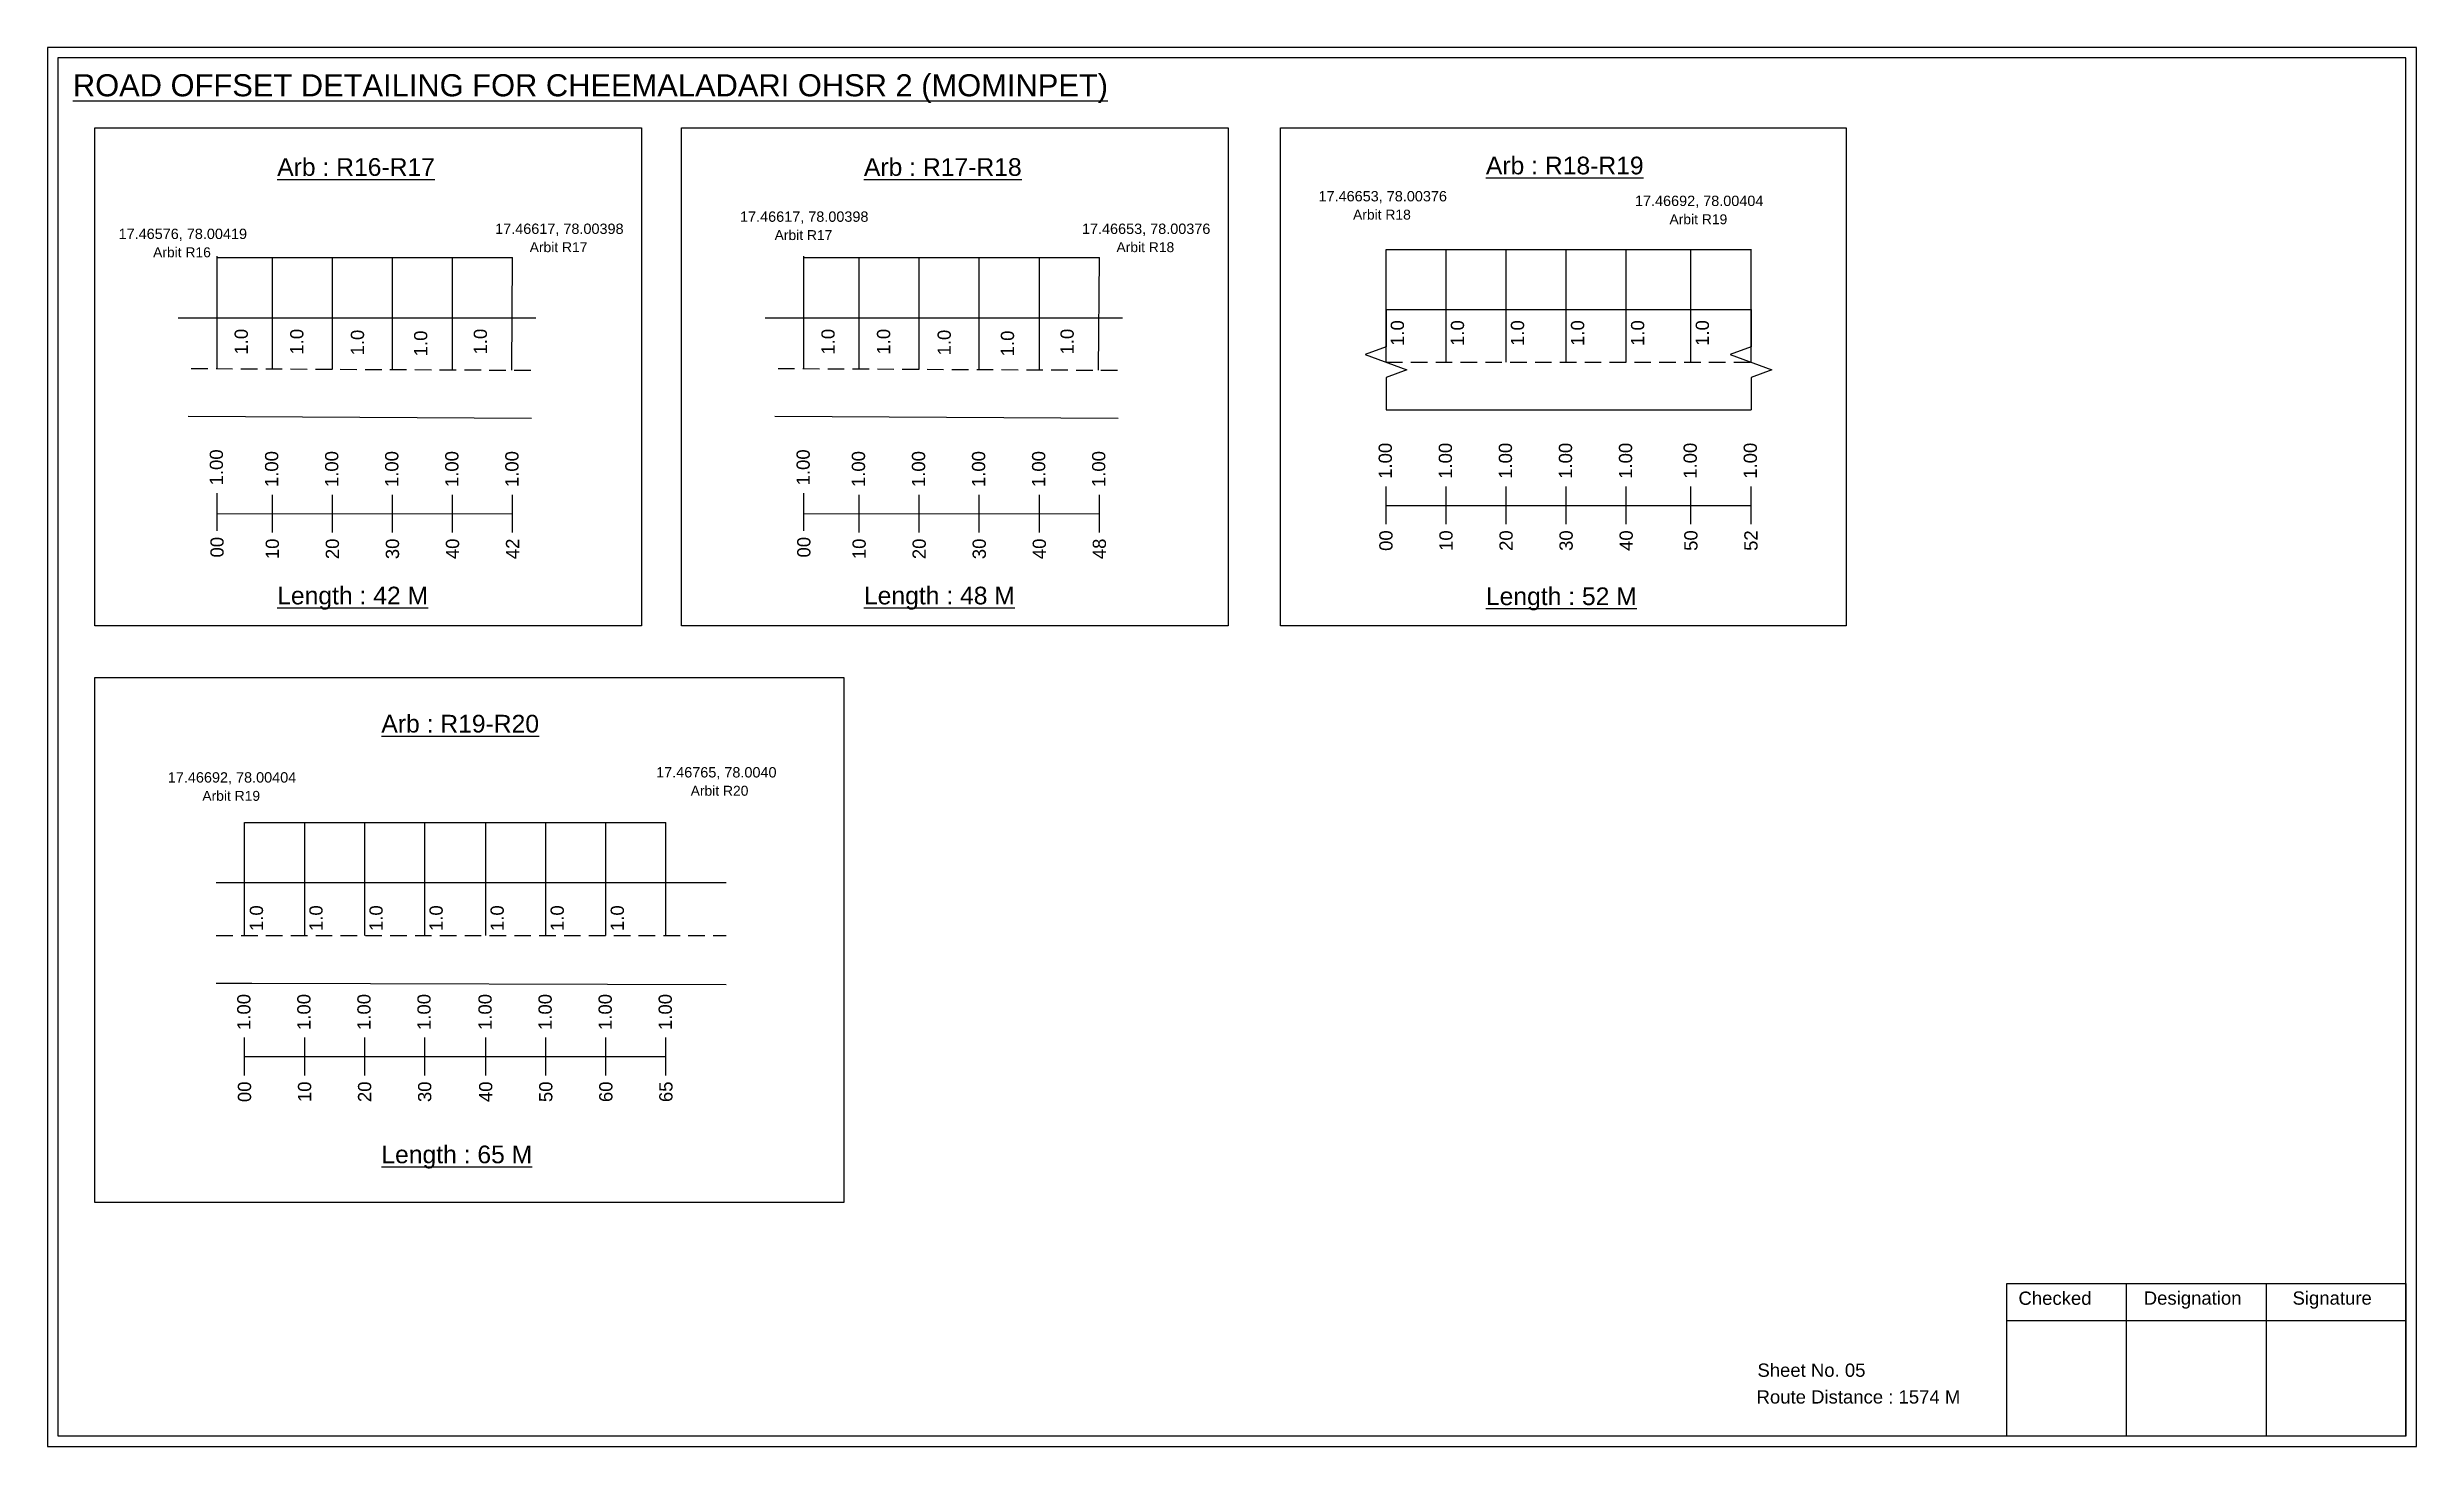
# Model space of a CAD drawing. Header units: inches. Extents: x 3067 to 7161, y 369 to 3169.
# Drawn here: x 5962 to 6498, y 369 to 685 of the extents above; entities that cross this region are included whole.
import ezdxf

# ---------------------------------------------------------------- set-up
doc = ezdxf.new("R2010")
doc.units = ezdxf.units.IN
doc.header["$MEASUREMENT"] = 0
doc.linetypes.add('DASHED2', pattern=[0.375, 0.25, -0.125])
doc.layers.add('PDF_Geometry', color=7, linetype='Continuous')
doc.layers.add('PDF_Text', color=5, linetype='Continuous')
doc.styles.add('PDF Arial', font='arial.ttf')
doc.styles.get("Standard").update_dxf_attribs({"font": 'arial.ttf'})

msp = doc.modelspace()

# ---------------------------------------------------------------- texts
at = {"color": 242, "true_color": 0xcd2027}
for s, height, p in [('%%UROAD OFFSET DETAILING FOR CHEEMALADARI OHSR 2 (MOMINPET)', 5, (5967.7, 674.28)), ('%%UArb : R16-R17', 4, (6013.96, 656.28)), ('%%UArb : R17-R18', 4, (6146.82, 656.28)), ('%%UArb : R18-R19', 4, (6287.65, 656.62)), ('%%ULength : 42 M', 4, (6013.96, 559.28)), ('%%ULength : 48 M', 4, (6146.82, 559.28)), ('%%ULength : 52 M', 4, (6287.65, 559.12)), ('%%UArb : R19-R20', 4, (6037.54, 530.28)), ('%%ULength : 65 M', 4, (6037.54, 432.78))]:
    msp.add_text(s, height=height, dxfattribs=at).set_placement(p)
at = {"color": 5}
for s, height, p in [('17.46653, 78.00376', 2.34, (6249.75, 650.5)), ('17.46692, 78.00404', 2.34, (6321.4, 649.45)), ('17.46576, 78.00419', 2.34, (5978.04, 641.98)), ('17.46617, 78.00398', 2.34, (6063.31, 643.13)), ('17.46617, 78.00398', 2.34, (6118.76, 645.88)), ('Arbit R17', 2.246, (6126.59, 641.75)), ('17.46653, 78.00376', 2.34, (6196.18, 643.13)), ('Arbit R18', 2.246, (6257.57, 646.38)), ('Arbit R19', 2.246, (6329.22, 645.33)), ('Arbit R16', 2.246, (5985.86, 637.85)), ('Arbit R17', 2.246, (6071.13, 639.01)), ('Arbit R18', 2.246, (6204, 639.01)), ('17.46692, 78.00404', 2.34, (5989.19, 518.95)), ('17.46765, 78.0040', 2.34, (6099.76, 520.1)), ('Arbit R19', 2.246, (5997.01, 514.82)), ('Arbit R20', 2.246, (6107.58, 515.97))]:
    msp.add_text(s, height=height, dxfattribs=at).set_placement(p)
for p in [(6269.1, 617.78), (6282.7, 617.78), (6296.3, 617.78), (6309.9, 617.78), (6323.5, 617.78), (6338.15, 617.79), (6007.31, 615.82), (6019.89, 615.82), (6033.63, 615.62), (6047.94, 615.43), (6061.46, 615.84), (6140.18, 615.82), (6152.76, 615.82), (6166.49, 615.62), (6180.81, 615.43), (6194.32, 615.84), (6010.75, 485.34), (6024.24, 485.34), (6037.84, 485.34), (6051.44, 485.34), (6065.26, 485.34), (6078.86, 485.34), (6092.46, 485.34)]:
    msp.add_text('1.0', height=3, rotation=90).set_placement(p)
at = {"color": 217, "true_color": 0x93278f}
for s, p in [('1.00', (6266.36, 587.7)), ('1.00', (6279.96, 587.7)), ('1.00', (6293.56, 587.7)), ('1.00', (6307.16, 587.7)), ('1.00', (6320.76, 587.7)), ('1.00', (6335.41, 587.71)), ('1.00', (6349.01, 587.71)), ('1.00', (6001.68, 586.21)), ('1.00', (6014.2, 585.83)), ('1.00', (6027.8, 585.83)), ('1.00', (6041.4, 585.83)), ('1.00', (6055, 585.83)), ('1.00', (6068.6, 585.83)), ('1.00', (6134.55, 586.21)), ('1.00', (6147.07, 585.83)), ('1.00', (6160.67, 585.83)), ('1.00', (6174.27, 585.83)), ('1.00', (6187.87, 585.83)), ('1.00', (6201.47, 585.83)), ('00', (6001.83, 569.89)), ('00', (6134.7, 569.89)), ('00', (6266.51, 571.38)), ('10', (6280.11, 571.38)), ('20', (6293.71, 571.38)), ('30', (6307.31, 571.38)), ('40', (6320.91, 571.38)), ('50', (6335.56, 571.39)), ('52', (6349.16, 571.39)), ('10', (6014.35, 569.51)), ('20', (6027.95, 569.51)), ('30', (6041.55, 569.51)), ('40', (6055.15, 569.51)), ('42', (6068.75, 569.51)), ('10', (6147.22, 569.51)), ('20', (6160.82, 569.51)), ('30', (6174.42, 569.51)), ('40', (6188.02, 569.51)), ('48', (6201.62, 569.51)), ('1.00', (6007.9, 462.94)), ('1.00', (6021.5, 462.94)), ('1.00', (6035.1, 462.94)), ('1.00', (6048.7, 462.94)), ('1.00', (6062.52, 462.94)), ('1.00', (6076.12, 462.94)), ('1.00', (6089.72, 462.94)), ('1.00', (6103.32, 462.94)), ('00', (6008.05, 446.62)), ('10', (6021.65, 446.62)), ('20', (6035.25, 446.62)), ('30', (6048.85, 446.62)), ('40', (6062.67, 446.62)), ('50', (6076.27, 446.62)), ('60', (6089.87, 446.62)), ('65', (6103.47, 446.62))]:
    msp.add_text(s, height=3, rotation=90, dxfattribs=at).set_placement(p)
for s, p in [('Sheet No. 05', (6349.13, 384.44)), ('Route Distance : 1574 M', (6348.94, 378.39))]:
    msp.add_text(s, height=3).set_placement(p)
at = {"layer": 'PDF_Text', "color": 7, "attachment_point": 7, "style": 'PDF Arial'}
for s, insert, char_height in [('Checked', (6408.24, 400.69), 3.001), ('Designation', (6436.61, 399.86), 3.0006), ('Signature', (6470.3, 399.86), 3.001)]:
    msp.add_mtext(s, dxfattribs=dict(at, insert=insert, char_height=char_height))

# ---------------------------------------------------------------- linework, layer by layer
at = {"color": 5}
for p, q in [((6265.03, 639.64), (6347.69, 639.64)), ((6000.35, 637.77), (6067.27, 637.77)), ((6133.22, 637.77), (6200.14, 637.77)), ((6006.58, 509.88), (6101.99, 509.88))]:
    msp.add_line(p, q, dxfattribs=at)
for p, q in [((6265.03, 614.11), (6265.03, 639.64)), ((6278.63, 614.11), (6278.63, 639.64)), ((6292.23, 614.11), (6292.23, 639.64)), ((6305.83, 614.11), (6305.83, 639.64)), ((6319.43, 614.11), (6319.43, 639.64)), ((6334.09, 614.11), (6334.09, 639.65)), ((6347.69, 614.11), (6347.69, 639.65)), ((6000.35, 612.53), (6000.35, 638.07)), ((6012.87, 612.48), (6012.87, 637.77)), ((6026.47, 612.43), (6026.47, 637.77)), ((6040.07, 612.49), (6040.07, 637.77)), ((6053.67, 612.23), (6053.67, 637.77)), ((6067.05, 612.27), (6067.27, 637.77)), ((6133.22, 612.53), (6133.22, 638.07)), ((6145.74, 612.48), (6145.74, 637.77)), ((6159.34, 612.43), (6159.34, 637.77)), ((6172.94, 612.49), (6172.94, 637.77)), ((6186.54, 612.23), (6186.54, 637.77)), ((6199.91, 612.27), (6200.14, 637.77)), ((6072.52, 624.1), (5991.57, 624.1)), ((6205.39, 624.1), (6124.44, 624.1)), ((6265.03, 625.99), (6347.69, 625.99)), ((5993.78, 601.89), (6071.51, 601.46)), ((6126.65, 601.89), (6204.37, 601.46)), ((6265.03, 603.31), (6347.69, 603.31)), ((6006.58, 484.34), (6006.58, 509.88)), ((6020.18, 484.34), (6020.18, 509.88)), ((6033.78, 484.34), (6033.78, 509.88)), ((6047.38, 484.34), (6047.38, 509.88)), ((6061.19, 484.34), (6061.19, 509.88)), ((6074.79, 484.34), (6074.79, 509.88)), ((6088.39, 484.34), (6088.39, 509.88)), ((6101.99, 484.34), (6101.99, 509.88)), ((6115.59, 496.23), (6000.17, 496.23)), ((6000.17, 473.54), (6008.22, 473.54)), ((6008.22, 473.54), (6115.59, 473.24))]:
    msp.add_line(p, q)
at = {"linetype": 'DASHED2', "ltscale": 15}
for p, q in [((5994.49, 612.68), (6072.78, 612.27)), ((6127.36, 612.68), (6205.64, 612.27)), ((6265.03, 614.11), (6347.69, 614.11)), ((6000.17, 484.34), (6115.59, 484.34))]:
    msp.add_line(p, q, dxfattribs=at)
at = {"color": 217, "true_color": 0x93278f}
for p, q in [((6265.03, 577.41), (6265.03, 585.97)), ((6278.63, 577.41), (6278.63, 585.97)), ((6292.23, 577.41), (6292.23, 585.97)), ((6305.83, 577.41), (6305.83, 585.97)), ((6319.43, 577.41), (6319.43, 585.97)), ((6334.09, 577.41), (6334.09, 585.97)), ((6347.69, 577.41), (6347.69, 585.97)), ((6000.35, 575.92), (6000.35, 584.48)), ((6000.35, 579.8), (6067.27, 579.82)), ((6012.87, 575.53), (6012.87, 584.09)), ((6026.47, 575.53), (6026.47, 584.09)), ((6040.07, 575.53), (6040.07, 584.09)), ((6053.67, 575.53), (6053.67, 584.09)), ((6067.27, 575.53), (6067.27, 584.09)), ((6133.22, 575.92), (6133.22, 584.48)), ((6133.22, 579.8), (6200.14, 579.82)), ((6145.74, 575.53), (6145.74, 584.09)), ((6159.34, 575.53), (6159.34, 584.09)), ((6172.94, 575.53), (6172.94, 584.09)), ((6186.54, 575.53), (6186.54, 584.09)), ((6200.14, 575.53), (6200.14, 584.09)), ((6265.03, 581.68), (6347.69, 581.69)), ((6006.58, 452.65), (6006.58, 461.21)), ((6006.58, 456.92), (6101.99, 456.98)), ((6020.18, 452.65), (6020.18, 461.21)), ((6033.78, 452.65), (6033.78, 461.21)), ((6047.38, 452.65), (6047.38, 461.21)), ((6061.19, 452.65), (6061.19, 461.21)), ((6074.79, 452.65), (6074.79, 461.21)), ((6088.39, 452.65), (6088.39, 461.21)), ((6101.99, 452.65), (6101.99, 461.21))]:
    msp.add_line(p, q, dxfattribs=at)
for points in [[(5972.65, 667.13), (6096.45, 667.13), (6096.45, 554.45), (5972.65, 554.45)], [(6105.52, 667.13), (6229.32, 667.13), (6229.32, 554.45), (6105.52, 554.45)], [(6241.17, 667.13), (6369.26, 667.13), (6369.26, 554.45), (6241.17, 554.45)], [(5972.65, 542.71), (6142.26, 542.71), (6142.26, 423.89), (5972.65, 423.89)]]:
    msp.add_lwpolyline(points, close=True)
at = {"linetype": 'Continuous'}
for points in [[(6265.03, 625.99), (6265.03, 617.56), (6260.29, 615.83), (6269.78, 612.38), (6265.03, 610.65), (6265.03, 603.31)], [(6347.69, 625.99), (6347.69, 617.56), (6342.94, 615.83), (6352.43, 612.38), (6347.69, 610.65), (6347.69, 603.31)]]:
    msp.add_lwpolyline(points, dxfattribs=at)
at = {"layer": 'PDF_Geometry'}
for points in [[(5961.92, 685.35), (5961.92, 368.64), (6498.39, 368.64), (6498.39, 685.35)], [(5964.25, 683.03), (5964.25, 371.06), (6495.97, 371.06), (6495.97, 683.03)]]:
    msp.add_lwpolyline(points, close=True, dxfattribs=at)
at = {"layer": 'PDF_Geometry', "color": 242, "true_color": 0xcc1f26}
msp.add_lwpolyline([(6495.97, 370.97), (6405.63, 370.97), (6405.63, 405.58), (6495.97, 405.58)], close=True, dxfattribs=at)
for points in [[(6432.61, 405.58), (6432.61, 370.97)], [(6464.34, 405.58), (6464.34, 370.97)], [(6405.63, 397.21), (6495.97, 397.21)]]:
    msp.add_lwpolyline(points, dxfattribs=at)

msp.set_redraw_order([(e.dxf.handle, doc.entitydb.next_handle()) for e in msp.query("TEXT MTEXT ATTDEF DIMENSION ARC_DIMENSION")])  # texts and dimensions are drawn at this point

doc.saveas('drawing.dxf')
